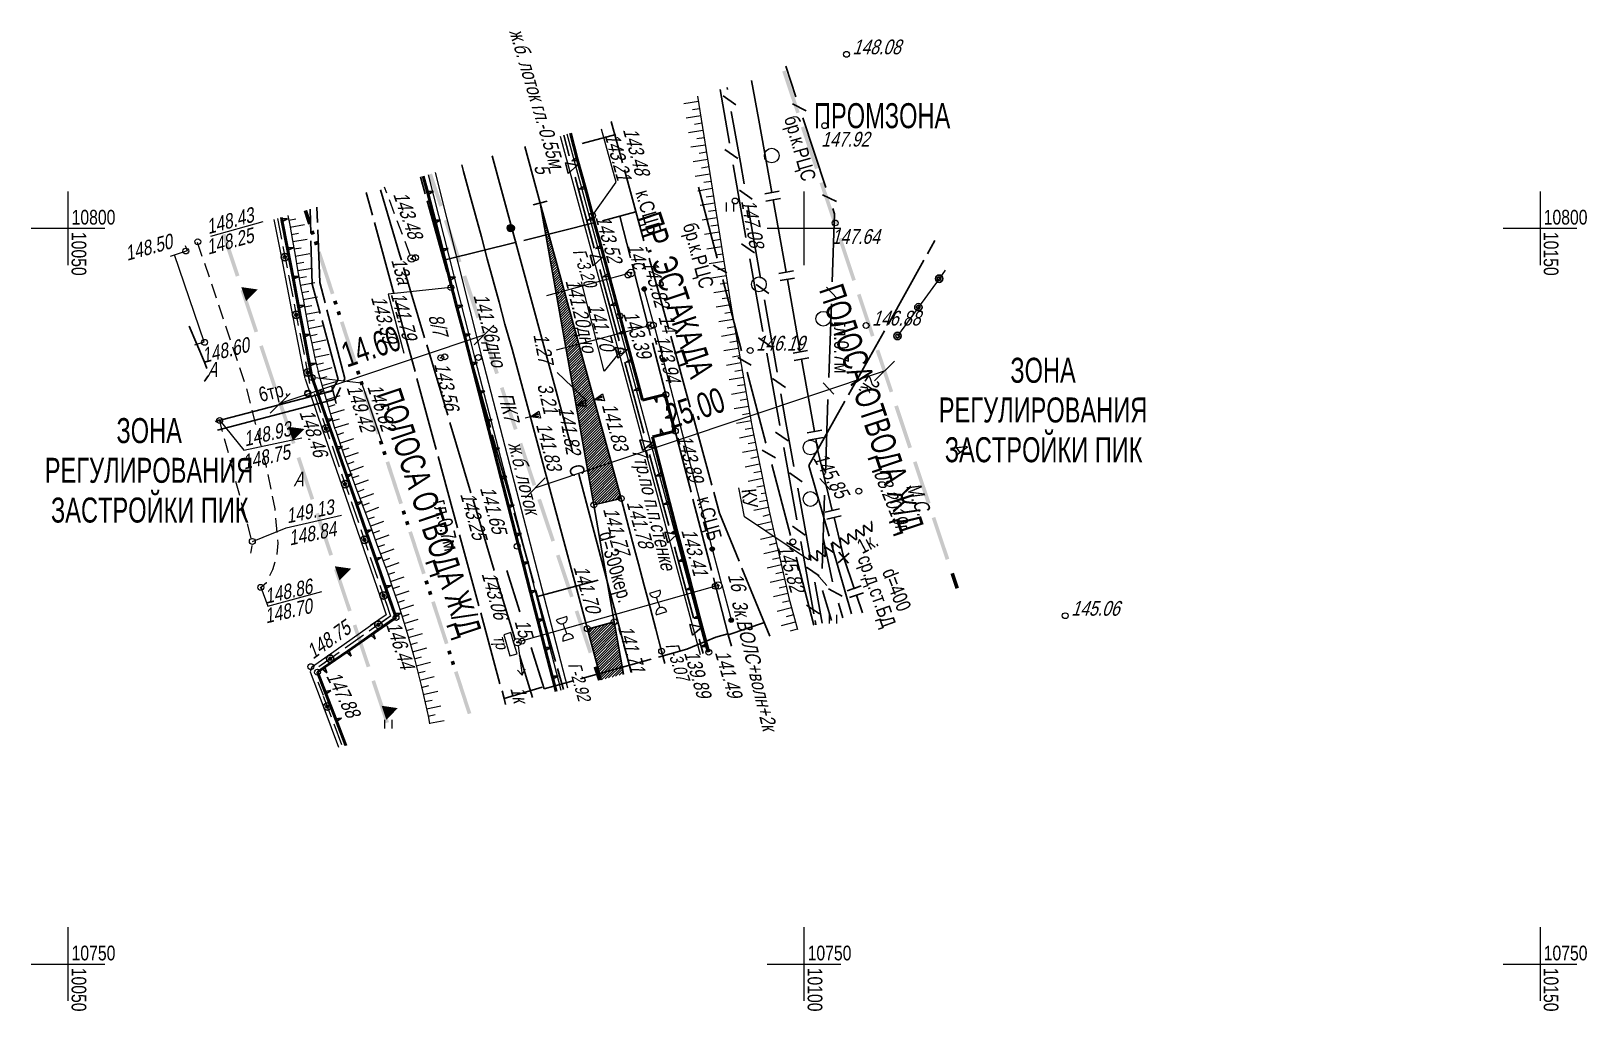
# Model space of a CAD drawing. Extents: x 10048 to 10153, y 10747 to 10813.
import ezdxf
from ezdxf.enums import TextEntityAlignment as Align

# ---------------------------------------------------------------- set-up
doc = ezdxf.new("R2010")
doc.units = 0
doc.layers.get('0').update_dxf_attribs({"lineweight": 30})
for name, color, linetype, lineweight in [('10_КабельСЦБ', 1, 'Continuous', 30), ('13_Воздухопровод', 16, 'Continuous', 30), ('29_Пути', 7, 'Continuous', 30), ('2_Водосток', 30, 'Continuous', 30), ('38_1', 7, 'Continuous', 53), ('5_Газопровод', 16, 'Continuous', 30), ('7_Электрокабели', 1, 'Continuous', 30), ('8_Связь', 3, 'Continuous', 30), ('Красные линии', 7, 'Continuous', 25), ('Скелетная_модель', 5, 'Continuous', 30)]:
    doc.layers.add(name, color=color, linetype=linetype, lineweight=lineweight)
for name, color, linetype in [('20_Строения', 7, 'Continuous'), ('22_Столбы', 7, 'Continuous'), ('23_Ограждения', 7, 'Continuous'), ('24_Растительность', 7, 'Continuous'), ('25_Откосы', 7, 'Continuous'), ('30_ЖД_обустройства', 7, 'Continuous'), ('32_Пикеты', 7, 'Continuous'), ('38_Высотные_отметки', 7, 'Continuous'), ('51', 7, 'Continuous'), ('51_Сетка_координат', 7, 'Continuous'), ('52_Топонимика', 7, 'Continuous')]:
    doc.layers.add(name, color=color, linetype=linetype)
doc.styles.add('RUSSIAN_1251', font='RUSSIAN_1251')
doc.styles.get("Standard").update_dxf_attribs({"font": 'russian_1251.shx', "width": 0.8})
doc.styles.add('Style-RUSSIAN_1251', font='RUSSIAN_1251.shx')
doc.styles.add('Style-RUSSIAN_1251 I 0.00000', font='RUSSIAN_1251.shx')
pattern_1 = [(45, (0, 0), (-0.0883883476, 0.0883883476), [])]

msp = doc.modelspace()

# ---------------------------------------------------------------- texts
at = {"layer": '10_КабельСЦБ', "color": 8, "linetype": 'Continuous', "lineweight": 25, "style": 'RUSSIAN_1251', "width": 0.8}
for rotation, p in [(286.2679, (10088.54, 10802.43)), (285.1851, (10092.7, 10781.61))]:
    msp.add_text('к.СЦБ', height=1, rotation=rotation, dxfattribs=at).set_placement(p)
at = {"layer": '22_Столбы', "color": 8, "linetype": 'Continuous', "style": 'RUSSIAN_1251', "oblique": 15, "width": 0.8}
for s, rotation, p in [('14с', 285.2882, (10087.99, 10798.83)), ('13а', 285.2882, (10071.95, 10797.84)), ('14', 285.2882, (10090.1, 10793.98)), ('16', 285.2882, (10094.81, 10776.43)), ('3к.ВОЛС+волн+2к', 283.5657, (10095.08, 10774.62)), ('15', 285.2882, (10080.33, 10773.28)), ('1к', 283.5657, (10080.04, 10768.73))]:
    msp.add_text(s, height=1, rotation=rotation, dxfattribs=at).set_placement(p)
at = {"layer": '29_Пути', "color": 8, "lineweight": -3, "style": 'RUSSIAN_1251', "oblique": 15, "width": 0.8}
msp.add_text('5', height=1, rotation=284.9871, dxfattribs=at).set_placement((10081.65, 10804.21))
at = {"layer": '2_Водосток', "color": 8, "linetype": 'Continuous', "lineweight": -3, "style": 'RUSSIAN_1251', "width": 0.8}
for s, rotation, p in [('С                   ', 283.7109, (10084.01, 10783.81)), ('d=300кер.', 286.1849, (10086.04, 10779.23))]:
    msp.add_text(s, height=1, rotation=rotation, dxfattribs=at).set_placement(p)
at = {"layer": '30_ЖД_обустройства', "color": 8, "linetype": 'Continuous', "style": 'RUSSIAN_1251', "oblique": 15, "width": 0.8}
for s, height, rotation, p in [('8/7', 1, 285.2882, (10074.47, 10794.02)), ('тр                  ', 0.85, 286.3645, (10078.86, 10772.23))]:
    msp.add_text(s, height=height, rotation=rotation, dxfattribs=at).set_placement(p)
at = {"layer": '32_Пикеты', "color": 8, "style": 'RUSSIAN_1251', "oblique": 15, "width": 0.8}
msp.add_text('ПК7', height=1, rotation=284.1676, dxfattribs=at).set_placement((10079.21, 10788.69))
at = {"layer": '38_1', "color": 8, "lineweight": 25, "oblique": 17.9909, "width": 0.8}
for s, p in [('148.08    ', (10103.29, 10811.82)), ('146.88    ', (10104.62, 10793.39)), ('146.19    ', (10096.75, 10791.69)), ('145.06    ', (10118.15, 10773.67))]:
    msp.add_text(s, height=1, dxfattribs=at).set_placement(p)
for s, rotation, p in [('143.21    ', 285.4825, (10086.45, 10806.33)), ('143.48    ', 285.4825, (10087.69, 10806.7)), ('143.48    ', 289.2895, (10072.08, 10802.31)), ('143.52    ', 285.4825, (10085.82, 10800.75)), ('143.82    ', 285.4825, (10089.03, 10797.71)), ('143.39    ', 285.0185, (10070.58, 10795.3)), ('141.79    ', 285.0185, (10071.91, 10795.53)), ('141.70    ', 285.4825, (10085.31, 10794.77)), ('143.94    ', 285.4825, (10089.79, 10792.62)), ('143.56    ', 283.164, (10074.87, 10790.77)), ('143.89    ', 285.4825, (10091.36, 10785.84)), ('143.25    ', 285.4825, (10076.64, 10781.93)), ('141.65', 285.4825, (10077.98, 10782.34)), ('141.77    ', 285.5285, (10086.34, 10780.91)), ('141.78    ', 285.5285, (10087.94, 10781.37)), ('143.41    ', 285.4825, (10091.65, 10779.47)), ('141.70    ', 286.0646, (10084.33, 10776.96)), ('143.06    ', 285.4825, (10078.09, 10776.52)), ('141.71    ', 286.0646, (10087.35, 10772.89))]:
    msp.add_text(s, height=1, rotation=rotation, dxfattribs=at).set_placement(p)
at = {"layer": '38_Высотные_отметки', "color": 8, "linetype": 'Continuous', "style": 'RUSSIAN_1251', "oblique": 15, "width": 0.8}
for s, p in [('147.92', (10101.17, 10805.55, 147.92)), ('147.64', (10101.88, 10798.94, 147.64))]:
    msp.add_text(s, height=1, dxfattribs=at).set_placement(p)
at = {"layer": '38_Высотные_отметки', "color": 8, "oblique": 15, "width": 0.8}
for s, rotation, p in [('148.43    ', 15.3874, (10059.54, 10799.59)), ('148.25    ', 15.3874, (10059.53, 10798.2, -0.18)), ('148.50    ', 15.6043, (10054.02, 10797.78, 148.5)), ('148.60    ', 13.9541, (10059.21, 10790.83, 148.6)), ('148.93    ', 13.1587, (10062.04, 10785.17, 148.93)), ('148.75    ', 13.1587, (10061.97, 10783.6, 148.75)), ('149.13    ', 11.6378, (10064.91, 10779.94, 149.13)), ('148.84    ', 11.6378, (10065.08, 10778.44, 148.84)), ('148.86    ', 12.9162, (10063.47, 10774.48, 148.86)), ('148.70    ', 12.9162, (10063.46, 10773.14, 148.7))]:
    msp.add_text(s, height=1, rotation=rotation, dxfattribs=at).set_placement(p)
at = {"layer": '38_Высотные_отметки', "color": 8, "linetype": 'Continuous', "style": 'RUSSIAN_1251', "oblique": 15, "width": 0.8}
for s, rotation, p in [('147.08    ', 280.6344, (10095.72, 10801.85, 147.08)), ('141.20дно    ', 283.469, (10083.79, 10796.43, 141.2)), ('141.26дно    ', 284.4772, (10077.54, 10795.42, 141.26)), ('143.39    ', 288.1016, (10087.7, 10794.19, 143.39)), ('149.42    ', 288.1016, (10068.91, 10789.18, 149.42)), ('146.62    ', 288.1016, (10070.32, 10789.23, 146.62)), ('148.46    ', 288.1016, (10065.71, 10787.49, 148.46)), ('145.85    ', 299.9877, (10100.59, 10784.38, 145.85)), ('145.82    ', 286.4052, (10098.18, 10778.33, 145.82)), ('148.75    ', 35.4389, (10066.65, 10770.68, 148.75)), ('146.44    ', 288.1016, (10071.6, 10773.07)), ('139.89    ', 286.4052, (10091.84, 10771.15)), ('141.49    ', 286.4052, (10093.94, 10771.16, 1.6)), ('147.88    ', 296.6073, (10067.52, 10769.57, 147.88))]:
    msp.add_text(s, height=1, rotation=rotation, dxfattribs=at).set_placement(p)
at = {"layer": '38_Высотные_отметки', "color": 8, "linetype": 'Continuous', "lineweight": 25, "style": 'RUSSIAN_1251', "oblique": 15, "width": 0.8}
for s, rotation, p in [('141.82    ', 280.1001, (10083.3, 10787.8, 141.85)), ('141.83    ', 285.3001, (10086.26, 10787.97, 141.88)), ('141.83    ', 284.2001, (10081.79, 10786.64, 141.88))]:
    msp.add_text(s, height=1, rotation=rotation, dxfattribs=at).set_placement(p)
at = {"layer": '51', "color": 8, "linetype": 'Continuous', "width": 0.8}
for s, p in [('10800', (10050.25, 10800.25)), ('10800', (10150.25, 10800.25)), ('10750', (10050.25, 10750.25)), ('10750', (10100.25, 10750.25)), ('10750', (10150.25, 10750.25))]:
    msp.add_text(s, height=1, dxfattribs=at).set_placement(p)
for s, p in [('10050', (10050.25, 10799.75)), ('10150', (10150.25, 10799.75)), ('10050', (10050.25, 10749.75)), ('10100', (10100.25, 10749.75)), ('10150', (10150.25, 10749.75))]:
    msp.add_text(s, height=1, rotation=269.9801, dxfattribs=at).set_placement(p)
at = {"layer": '52_Топонимика', "color": 8, "style": 'RUSSIAN_1251', "oblique": 15, "width": 0.8}
for s, height, rotation, p in [('ж.б. лоток гл.-0.55м', 1, 286.5633, (10079.97, 10813.38)), ('Г-3.20', 0.88, 288.1097, (10084.28, 10798.45)), ('1.27', 1, 281.0971, (10081.61, 10792.76)), ('3.21', 1, 282.9011, (10081.88, 10789.35)), ('ж.б. лоток', 1, 283.81, (10079.9, 10785.36)), ('А', 1, 305.268, (10109.94, 10785.09)), ('7тр.по п.п.стенке', 1, 283.81, (10088.3, 10784.93)), ('08.2019г.', 1, 291.9371, (10104.71, 10783.37)), ('М.С.', 1, 291.9371, (10106.91, 10782.48)), ('Г-3.07', 0.88, 288.1097, (10090.58, 10771.68)), ('Г-2.92', 0.88, 285.7135, (10083.96, 10770.37))]:
    msp.add_text(s, height=height, rotation=rotation, dxfattribs=at).set_placement(p)
at = {"layer": '52_Топонимика', "color": 8, "oblique": 15, "width": 0.75}
for p in [(10059.46, 10789.9), (10065.33, 10782.46)]:
    msp.add_text('А', height=1, dxfattribs=at).set_placement(p)
at = {"layer": '5_Газопровод', "color": 8, "linetype": 'Continuous', "lineweight": -2, "style": 'RUSSIAN_1251', "width": 0.8}
for s, rotation, p in [('ср.д.ст.БД', 289.6645, (10103.62, 10777.58)), ('d=400', 291.4246, (10105.29, 10776.66))]:
    msp.add_text(s, height=1, rotation=rotation, dxfattribs=at).set_placement(p)
at = {"layer": '7_Электрокабели', "color": 8, "linetype": 'Continuous', "lineweight": -3, "style": 'RUSSIAN_1251', "width": 0.8}
for s, rotation, p in [('6тр.', 13.5246, (10063.1, 10788.19)), ('гл.0.7м', 283.3434, (10074.79, 10781.43)), ('1к.', 27.8885, (10103.95, 10777.84))]:
    msp.add_text(s, height=1, rotation=rotation, dxfattribs=at).set_placement(p)
at = {"layer": '7_Электрокабели', "color": 8, "linetype": 'Continuous', "lineweight": -2, "style": 'RUSSIAN_1251', "width": 0.8}
for s, rotation, p in [('2к.', 237.3513, (10104.39, 10790.08)), ('КУ', 276.1976, (10095.75, 10782.24))]:
    msp.add_text(s, height=1, rotation=rotation, dxfattribs=at).set_placement(p)
at = {"layer": '8_Связь', "color": 8, "lineweight": -3, "style": 'RUSSIAN_1251', "width": 0.8}
for rotation, p in [(285.8295, (10098.64, 10807.49)), (284.9672, (10091.76, 10800.22))]:
    msp.add_text('бр.к.РЦС', height=1, rotation=rotation, dxfattribs=at).set_placement(p)
at = {"layer": '8_Связь', "color": 8, "linetype": 'Continuous', "lineweight": -3, "style": 'RUSSIAN_1251', "width": 0.8}
msp.add_text('гл.0.7м', height=1, rotation=270.2839, dxfattribs=at).set_placement((10102.04, 10793.67))
at = {"layer": 'Красные линии', "color": 8, "linetype": 'Continuous', "lineweight": 53}
for s, style, width, p in [('ПРОМЗОНА', 'Style-RUSSIAN_1251 I 0.00000', 0.705882, (10105.31, 10807.65)), ('ЗОНА', 'Style-RUSSIAN_1251', 0.705883, (10116.24, 10790.35)), ('РЕГУЛИРОВАНИЯ', 'Style-RUSSIAN_1251', 0.705883, (10116.24, 10787.65)), ('ЗОНА', 'Style-RUSSIAN_1251', 0.705883, (10055.52, 10786.25)), ('ЗАСТРОЙКИ ПИК', 'Style-RUSSIAN_1251', 0.705883, (10116.28, 10784.95)), ('РЕГУЛИРОВАНИЯ', 'Style-RUSSIAN_1251', 0.705883, (10055.51, 10783.55)), ('ЗАСТРОЙКИ ПИК', 'Style-RUSSIAN_1251', 0.705883, (10055.56, 10780.85))]:
    msp.add_text(s, height=1.7, dxfattribs=dict(at, style=style, width=width)).set_placement(p, align=Align.MIDDLE_CENTER)
at = {"layer": 'Красные линии', "color": 8, "linetype": 'Continuous', "lineweight": 53, "style": 'Style-RUSSIAN_1251 I 0.00000', "width": 0.705882}
msp.add_text('ПР. ЭСТАКАДА', height=1.7, rotation=288.5062, dxfattribs=at).set_placement((10091.27, 10795.47), align=Align.MIDDLE_CENTER)
at = {"layer": 'Красные линии', "color": 8, "linetype": 'Continuous', "lineweight": 53, "style": 'Style-RUSSIAN_1251', "width": 0.705883}
for p in [(10103.79, 10787.51), (10073.74, 10780.43)]:
    msp.add_text('ПОЛОСА ОТВОДА Ж/Д', height=1.7, rotation=288.504, dxfattribs=at).set_placement(p, align=Align.CENTER)
at = {"layer": 'Красные линии', "color": 8, "linetype": 'Continuous', "lineweight": 53, "style": 'Style-RUSSIAN_1251', "width": 0.705882}
for s, rotation, p in [('14.60', 18.5082, (10068.68, 10791.33)), ('25.00', 18.5062, (10090.7, 10787.15))]:
    msp.add_text(s, height=1.7, rotation=rotation, dxfattribs=at).set_placement(p, align=Align.MIDDLE_LEFT)

# ---------------------------------------------------------------- hatches: boundary and pattern name
at = {"layer": '29_Пути', "linetype": 'Continuous'}
h = msp.add_hatch(dxfattribs=at)
h.set_pattern_fill('LINE', color=8, angle=45, style=0)
h.set_pattern_definition(pattern_1)
edge = h.paths.add_edge_path()
edge.add_line((10082.08, 10801.71), (10087.59, 10781.63))
edge.add_line((10085.73, 10781.2), (10087.59, 10781.63))
edge.add_line((10082.08, 10801.71), (10085.73, 10781.2))
h = msp.add_hatch(dxfattribs=at)
h.set_pattern_fill('LINE', color=8, angle=45, style=0)
h.set_pattern_definition(pattern_1)
h.paths.add_polyline_path([(10086.22, 10769.31), (10087.73, 10769.7), (10087.11, 10773.26), (10085.29, 10772.76)])
at = {"layer": 'Красные линии', "linetype": 'Continuous', "lineweight": 25}
for points in [[(10099.71, 10807.88), (10098.76, 10810.73), (10098.52, 10810.65), (10099.48, 10807.8)], [(10100.98, 10804.09), (10100.03, 10806.93), (10099.79, 10806.85), (10100.75, 10804.01)], [(10074.49, 10803.64), (10075.23, 10801.46), (10075.46, 10801.54), (10074.73, 10803.72)], [(10102.25, 10800.3), (10101.3, 10803.14), (10101.06, 10803.06), (10102.02, 10800.22)], [(10066.01, 10801.17), (10066.31, 10800.25), (10066.55, 10800.33), (10066.25, 10801.25)], [(10066.46, 10799.78), (10066.54, 10799.54), (10066.78, 10799.62), (10066.7, 10799.86)], [(10075.54, 10800.51), (10076.49, 10797.67), (10076.73, 10797.74), (10075.78, 10800.59)], [(10061.65, 10796.79), (10060.7, 10799.63), (10060.46, 10799.55), (10061.41, 10796.71)], [(10066.7, 10799.06), (10066.77, 10798.83), (10067.01, 10798.9), (10066.94, 10799.14)], [(10103.52, 10796.5), (10102.57, 10799.35), (10102.33, 10799.27), (10103.28, 10796.42)], [(10066.93, 10798.35), (10067.86, 10795.5), (10068.1, 10795.58), (10067.17, 10798.43)], [(10076.81, 10796.72), (10077.76, 10793.87), (10078, 10793.95), (10077.05, 10796.8)], [(10062.92, 10792.99), (10061.97, 10795.84), (10061.73, 10795.76), (10062.68, 10792.92)], [(10062.89, 10795.84), (10061.78, 10796), (10061.94, 10795.52)], [(10062.1, 10795.05), (10062.89, 10795.84), (10061.94, 10795.52)], [(10104.79, 10792.71), (10103.84, 10795.55), (10103.6, 10795.47), (10104.55, 10792.63)], [(10068.01, 10795.02), (10068.09, 10794.79), (10068.33, 10794.86), (10068.25, 10795.1)], [(10068.25, 10794.31), (10068.32, 10794.07), (10068.56, 10794.15), (10068.48, 10794.39)], [(10068.48, 10793.6), (10069.41, 10790.75), (10069.65, 10790.82), (10068.72, 10793.68)], [(10078.08, 10792.92), (10079.03, 10790.08), (10079.27, 10790.16), (10078.32, 10793)], [(10064.19, 10789.2), (10063.24, 10792.05), (10063, 10791.97), (10063.95, 10789.12)], [(10106.06, 10788.92), (10105.11, 10791.76), (10104.87, 10791.68), (10105.82, 10788.84)], [(10069.56, 10790.27), (10069.64, 10790.03), (10069.88, 10790.11), (10069.8, 10790.35)], [(10069.8, 10789.56), (10069.87, 10789.32), (10070.11, 10789.4), (10070.03, 10789.63)], [(10079.35, 10789.13), (10080.3, 10786.29), (10080.54, 10786.37), (10079.59, 10789.21)], [(10065.46, 10785.41), (10064.51, 10788.25), (10064.27, 10788.17), (10065.22, 10785.33)], [(10070.03, 10788.84), (10070.96, 10785.99), (10071.2, 10786.07), (10070.27, 10788.92)], [(10107.33, 10785.12), (10106.38, 10787.97), (10106.14, 10787.89), (10107.09, 10785.04)], [(10066.07, 10786.36), (10064.96, 10786.51), (10065.12, 10786.04)], [(10065.28, 10785.56), (10066.07, 10786.36), (10065.12, 10786.04)], [(10071.11, 10785.52), (10071.19, 10785.28), (10071.43, 10785.36), (10071.35, 10785.59)], [(10080.62, 10785.34), (10081.57, 10782.49), (10081.81, 10782.57), (10080.86, 10785.42)], [(10066.73, 10781.62), (10065.78, 10784.46), (10065.54, 10784.38), (10066.49, 10781.54)], [(10071.35, 10784.8), (10071.42, 10784.57), (10071.66, 10784.64), (10071.58, 10784.88)], [(10071.58, 10784.09), (10072.51, 10781.24), (10072.75, 10781.32), (10071.82, 10784.17)], [(10108.6, 10781.33), (10107.65, 10784.17), (10107.41, 10784.09), (10108.36, 10781.25)], [(10072.66, 10780.76), (10072.74, 10780.52), (10072.98, 10780.6), (10072.9, 10780.84)], [(10081.89, 10781.54), (10082.84, 10778.7), (10083.08, 10778.78), (10082.13, 10781.62)], [(10068, 10777.82), (10067.05, 10780.67), (10066.81, 10780.59), (10067.76, 10777.74)], [(10072.9, 10780.05), (10072.97, 10779.81), (10073.21, 10779.89), (10073.13, 10780.13)], [(10109.87, 10777.54), (10108.92, 10780.38), (10108.68, 10780.3), (10109.63, 10777.46)], [(10073.13, 10779.34), (10074.06, 10776.48), (10074.3, 10776.56), (10073.37, 10779.41)], [(10083.16, 10777.75), (10084.11, 10774.91), (10084.35, 10774.99), (10083.4, 10777.83)], [(10069.27, 10774.03), (10068.32, 10776.87), (10068.08, 10776.79), (10069.03, 10773.95)], [(10069.24, 10776.87), (10068.13, 10777.03), (10068.29, 10776.56)], [(10068.45, 10776.08), (10069.24, 10776.87), (10068.29, 10776.56)], [(10110.53, 10775.57), (10110.19, 10776.59), (10109.95, 10776.51), (10110.29, 10775.49)], [(10074.21, 10776.01), (10074.29, 10775.77), (10074.53, 10775.85), (10074.45, 10776.09)], [(10074.45, 10775.3), (10074.52, 10775.06), (10074.76, 10775.14), (10074.68, 10775.37)], [(10074.68, 10774.58), (10075.61, 10771.73), (10075.85, 10771.81), (10074.92, 10774.66)], [(10084.43, 10773.96), (10085.38, 10771.11), (10085.62, 10771.19), (10084.67, 10774.04)], [(10070.54, 10770.24), (10069.59, 10773.08), (10069.35, 10773), (10070.3, 10770.16)], [(10075.76, 10771.25), (10075.84, 10771.02), (10076.08, 10771.09), (10076, 10771.33)], [(10076, 10770.54), (10076.07, 10770.3), (10076.31, 10770.38), (10076.23, 10770.62)], [(10085.7, 10770.16), (10086.01, 10769.25), (10086.24, 10769.33), (10085.94, 10770.24)], [(10071.81, 10766.44), (10070.86, 10769.29), (10070.62, 10769.21), (10071.57, 10766.36)], [(10076.23, 10769.83), (10077.16, 10766.98), (10077.4, 10767.05), (10076.47, 10769.91)], [(10072.41, 10767.39), (10071.31, 10767.55), (10071.47, 10767.07)], [(10071.63, 10766.6), (10072.41, 10767.39), (10071.47, 10767.07)]]:
    msp.add_hatch(color=8, dxfattribs=at).paths.add_polyline_path(points)

# ---------------------------------------------------------------- linework, layer by layer
at = {"color": 8, "linetype": 'Continuous', "lineweight": 25}
for points in [[(10087.57, 10791.67), (10086.42, 10790.29), (10084.89, 10796.36)], [(10090.44, 10791.05), (10093.77, 10778.2)]]:
    msp.add_lwpolyline(points, dxfattribs=at)
at = {"layer": '10_КабельСЦБ', "color": 8, "linetype": 'Continuous'}
for p, q in [((10086.9, 10807.26), (10087.67, 10804.44)), ((10084.94, 10805.76), (10087.21, 10806.38)), ((10073.94, 10803.49), (10074.26, 10802.34)), ((10087.81, 10803.96), (10089.12, 10799.14)), ((10071.23, 10802.62), (10072.55, 10798.17)), ((10074.4, 10801.86), (10075.74, 10797.05)), ((10086.31, 10800.5), (10088.58, 10801.12)), ((10087.49, 10800.82), (10088.21, 10797.98)), ((10080.97, 10799.17), (10085.82, 10800.38)), ((10075.63, 10797.85), (10080.48, 10799.05)), ((10089.35, 10798.44), (10089.27, 10798.72)), ((10072.55, 10798.17), (10072.65, 10797.82)), ((10090.82, 10793.14), (10089.49, 10797.96)), ((10072.79, 10797.34), (10074.23, 10792.55)), ((10088.32, 10797.55), (10089.57, 10792.71)), ((10075.88, 10796.56), (10077.22, 10791.75)), ((10092.28, 10787.84), (10090.95, 10792.66)), ((10074.37, 10792.08), (10075.81, 10787.29)), ((10089.7, 10792.22), (10090.95, 10787.38)), ((10077.35, 10791.27), (10078.7, 10786.45)), ((10093.75, 10782.54), (10092.42, 10787.36)), ((10075.95, 10786.81), (10077.38, 10782.02)), ((10091.08, 10786.9), (10092.34, 10782.06)), ((10078.83, 10785.97), (10080.17, 10781.15)), ((10094.27, 10780.63), (10093.88, 10782.06)), ((10077.53, 10781.54), (10078.96, 10776.75)), ((10092.46, 10781.58), (10093.72, 10776.74)), ((10080.31, 10780.67), (10081.65, 10775.85)), ((10095.6, 10777.37), (10094.27, 10780.63)), ((10079.82, 10776.75), (10080.7, 10773.93)), ((10097.68, 10772.28), (10095.79, 10776.91)), ((10079.1, 10776.27), (10080.35, 10772.11)), ((10086.01, 10776.08), (10081.9, 10774.97)), ((10093.85, 10776.25), (10094.85, 10772.37)), ((10081.79, 10775.37), (10083.13, 10770.56)), ((10094.01, 10772.21), (10094.83, 10772.45)), ((10094.85, 10772.37), (10095.08, 10771.59)), ((10081.47, 10771.51), (10082.35, 10768.7)), ((10090.11, 10770.85), (10092.05, 10771.39)), ((10092.05, 10771.39), (10094.01, 10772.21)), ((10080.68, 10771), (10081.55, 10768.11)), ((10084.81, 10769.39), (10089.63, 10770.72)), ((10082.35, 10768.7), (10084.33, 10769.25)), ((10083.26, 10770.08), (10083.66, 10768.66))]:
    msp.add_line(p, q, dxfattribs=at)
at = {"layer": '10_КабельСЦБ', "color": 8, "linetype": 'Continuous', "lineweight": 25}
msp.add_lwpolyline([(10085.64, 10800.86), (10087.25, 10803.13), (10086.24, 10806.73)], dxfattribs=at)
at = {"layer": '10_КабельСЦБ', "color": 8, "linetype": 'Continuous'}
msp.add_lwpolyline([(10094.85, 10772.37), (10097.32, 10773.21)], dxfattribs=at)
at = {"layer": '13_Воздухопровод', "color": 8}
for p, q in [((10083.68, 10806.32), (10084.06, 10804.91)), ((10083.79, 10804.45), (10084.61, 10804.28)), ((10083.99, 10803.73), (10083.79, 10804.45)), ((10084.61, 10804.28), (10083.99, 10803.73)), ((10084.45, 10803.46), (10085.75, 10798.64)), ((10085.48, 10798.18), (10086.3, 10798.01)), ((10085.68, 10797.45), (10085.48, 10798.18)), ((10086.3, 10798.01), (10085.68, 10797.45)), ((10086.14, 10797.19), (10087.44, 10792.36)), ((10087.17, 10791.9), (10087.99, 10791.73)), ((10087.37, 10791.17), (10087.17, 10791.9)), ((10087.99, 10791.73), (10087.37, 10791.17)), ((10087.83, 10790.91), (10089.12, 10786.08)), ((10088.86, 10785.62), (10089.68, 10785.45)), ((10089.06, 10784.9), (10088.86, 10785.62)), ((10089.68, 10785.45), (10089.06, 10784.9)), ((10089.51, 10784.63), (10090.82, 10779.81)), ((10090.55, 10779.35), (10091.37, 10779.18)), ((10090.75, 10778.62), (10090.55, 10779.35)), ((10091.37, 10779.18), (10090.75, 10778.62)), ((10091.2, 10778.36), (10092.5, 10773.53)), ((10092.24, 10773.07), (10093.06, 10772.9)), ((10092.43, 10772.34), (10092.24, 10773.07)), ((10093.06, 10772.9), (10092.43, 10772.34)), ((10092.89, 10772.08), (10093.16, 10771.1))]:
    msp.add_line(p, q, dxfattribs=at)
at = {"layer": '20_Строения', "color": 8, "linetype": 'Continuous'}
msp.add_line((10058.62, 10792.07), (10059.26, 10792.29), dxfattribs=at)
for points in [[(10057.96, 10798.83), (10058.09, 10798.47), (10056.95, 10798.09)], [(10059.26, 10792.29), (10057.25, 10798.19)]]:
    msp.add_lwpolyline(points, dxfattribs=at)
at = {"layer": '22_Столбы', "color": 8, "linetype": 'Continuous'}
for p, q in [((10071.66, 10802.38), (10071.51, 10802.78)), ((10072.19, 10800.98), (10071.84, 10801.92)), ((10072.73, 10799.58), (10072.37, 10800.51)), ((10073.26, 10798.18), (10072.91, 10799.11))]:
    msp.add_line(p, q, dxfattribs=at)
at = {"layer": '22_Столбы', "color": 8}
for p, q in [((10089.79, 10793.46), (10089.11, 10796.01)), ((10089.79, 10793.46), (10090.47, 10790.9)), ((10094.42, 10775.79), (10093.73, 10778.34)), ((10094.41, 10775.79), (10095.1, 10773.23)), ((10090.24, 10775.41), (10089.51, 10775.18)), ((10090.1, 10774.57), (10089.99, 10774.93)), ((10090.1, 10774.57), (10090.21, 10774.22)), ((10083.9, 10773.62), (10083.18, 10773.39)), ((10089.96, 10773.74), (10090.69, 10773.96)), ((10083.76, 10772.78), (10083.65, 10773.14)), ((10083.76, 10772.78), (10083.88, 10772.42)), ((10080.58, 10771.62), (10080.85, 10769.64)), ((10083.62, 10771.95), (10084.35, 10772.17)), ((10080.85, 10769.64), (10080.55, 10769.98)), ((10080.85, 10769.64), (10081.05, 10770.05))]:
    msp.add_line(p, q, dxfattribs=at)
at = {"layer": '22_Столбы', "color": 8, "linetype": 'Continuous'}
for points in [[(10088.01, 10796.9), (10082.52, 10795.41)], [(10089.31, 10793.33), (10083.16, 10791.72)], [(10093.93, 10775.66), (10080.78, 10771.94)]]:
    msp.add_lwpolyline(points, dxfattribs=at)
at = {"layer": '22_Столбы', "color": 8}
for centre, radius in [((10073.35, 10797.94), 0.25), ((10073.35, 10797.94), 0.05), ((10088.25, 10796.96), 0.25), ((10088.25, 10796.96), 0.05), ((10089.15, 10795.87), 0.15), ((10089.15, 10795.87), 0.075), ((10089.55, 10793.39), 0.25), ((10089.55, 10793.39), 0.05), ((10090.44, 10791.05), 0.15), ((10090.44, 10791.05), 0.075), ((10093.77, 10778.2), 0.15), ((10093.77, 10778.2), 0.075), ((10094.17, 10775.72), 0.25), ((10094.17, 10775.72), 0.05), ((10095.06, 10773.37), 0.15), ((10095.06, 10773.37), 0.075), ((10080.54, 10771.87), 0.25), ((10080.54, 10771.87), 0.05)]:
    msp.add_circle(centre, radius, dxfattribs=at)
for centre, start, end in [((10089.88, 10775.29), 196.7088, 17.5195), ((10083.54, 10773.5), 196.7088, 17.5195), ((10090.32, 10773.85), 16.7088, 197.5195), ((10083.99, 10772.06), 16.7088, 197.5195)]:
    msp.add_arc(centre, 0.38, start, end, dxfattribs=at)
at = {"layer": '23_Ограждения', "color": 8}
for p, q in [((10083.44, 10806.26), (10086.81, 10793.83)), ((10087.29, 10793.96), (10083.92, 10806.4)), ((10074.48, 10803.64), (10077.64, 10791.16)), ((10078.12, 10791.28), (10074.96, 10803.78)), ((10063.99, 10800.59), (10064.5, 10797.99)), ((10064.23, 10800.66), (10064.5, 10799.26)), ((10064.47, 10800.73), (10064.99, 10798.08)), ((10064.6, 10798.77), (10064.89, 10797.3)), ((10064.5, 10797.99), (10065.26, 10794.06)), ((10064.99, 10798.08), (10065.75, 10794.16)), ((10064.98, 10796.81), (10065.27, 10795.34)), ((10065.37, 10794.85), (10065.65, 10793.38)), ((10065.26, 10794.06), (10066.03, 10790.14)), ((10065.75, 10794.16), (10066.52, 10790.23)), ((10086.81, 10793.83), (10092.95, 10771.04)), ((10093.44, 10771.17), (10087.29, 10793.96)), ((10065.75, 10792.88), (10066.04, 10791.41)), ((10066.13, 10790.92), (10066.42, 10789.45)), ((10077.64, 10791.16), (10083.49, 10768.61)), ((10083.97, 10768.74), (10078.12, 10791.28)), ((10066.03, 10790.14), (10066.1, 10789.8)), ((10066.11, 10789.76), (10067.3, 10786.31)), ((10066.3, 10790.08), (10066.32, 10789.95)), ((10066.52, 10790.23), (10066.59, 10789.89)), ((10066.58, 10789.93), (10067.77, 10786.47)), ((10066.72, 10788.77), (10067.16, 10787.47)), ((10067.29, 10787.1), (10067.78, 10785.68)), ((10067.3, 10786.31), (10068.6, 10782.53)), ((10067.77, 10786.47), (10069.07, 10782.69)), ((10067.94, 10785.21), (10068.43, 10783.79)), ((10068.59, 10783.32), (10069.08, 10781.9)), ((10068.6, 10782.53), (10069.9, 10778.75)), ((10069.07, 10782.69), (10070.37, 10778.91)), ((10069.24, 10781.43), (10069.73, 10780.01)), ((10069.89, 10779.53), (10070.38, 10778.12)), ((10069.9, 10778.75), (10071.2, 10774.96)), ((10070.37, 10778.91), (10071.67, 10775.12)), ((10070.54, 10777.64), (10071.03, 10776.23)), ((10071.19, 10775.75), (10071.68, 10774.33)), ((10071.2, 10774.96), (10071.62, 10773.74)), ((10071.59, 10774.61), (10071.92, 10773.65)), ((10071.67, 10775.12), (10072.16, 10773.73)), ((10071.62, 10773.74), (10070.56, 10773)), ((10072.06, 10773.44), (10070.85, 10772.59)), ((10071.92, 10773.65), (10071.09, 10773.06))]:
    msp.add_line(p, q, dxfattribs=at)
at = {"layer": '23_Ограждения', "color": 8, "linetype": 'Continuous', "lineweight": 50}
for p, q in [((10064.5, 10800.73), (10064.53, 10800.56)), ((10064.53, 10800.56), (10064.91, 10798.6)), ((10064.91, 10798.6), (10065.29, 10796.63)), ((10065.29, 10796.63), (10065.67, 10794.67)), ((10065.67, 10794.67), (10066.05, 10792.7)), ((10066.05, 10792.7), (10066.42, 10790.74)), ((10066.42, 10790.74), (10066.58, 10789.91)), ((10066.58, 10789.91), (10066.96, 10788.82)), ((10066.96, 10788.82), (10067.62, 10786.93)), ((10067.62, 10786.93), (10068.28, 10785.04)), ((10068.28, 10785.04), (10068.94, 10783.16)), ((10068.94, 10783.16), (10069.6, 10781.27)), ((10069.6, 10781.27), (10070.26, 10779.38)), ((10070.26, 10779.38), (10070.91, 10777.49)), ((10070.91, 10777.49), (10071.57, 10775.6)), ((10071.57, 10775.6), (10072.23, 10773.71)), ((10072.29, 10773.55), (10070.65, 10772.4)), ((10072.23, 10773.71), (10072.29, 10773.55)), ((10070.65, 10772.4), (10069.01, 10771.26)), ((10069.01, 10771.26), (10067.37, 10770.12)), ((10067.37, 10770.12), (10066.95, 10769.83)), ((10066.95, 10769.83), (10067.5, 10768.43)), ((10067.5, 10768.43), (10068.22, 10766.57)), ((10068.22, 10766.57), (10068.88, 10764.86))]:
    msp.add_line(p, q, dxfattribs=at)
at = {"layer": '23_Ограждения', "color": 8, "linetype": 'Continuous', "lineweight": 30}
for p, q in [((10064.92, 10800.64), (10064.51, 10800.66)), ((10064.55, 10800.46), (10064.92, 10800.64)), ((10065.3, 10798.67), (10064.89, 10798.69)), ((10064.93, 10798.5), (10065.3, 10798.67)), ((10065.68, 10796.71), (10065.27, 10796.73)), ((10065.31, 10796.53), (10065.68, 10796.71)), ((10066.06, 10794.75), (10065.65, 10794.77)), ((10065.69, 10794.57), (10066.06, 10794.75)), ((10066.44, 10792.78), (10066.03, 10792.8)), ((10066.07, 10792.61), (10066.44, 10792.78)), ((10066.82, 10790.82), (10066.41, 10790.84)), ((10066.44, 10790.64), (10066.82, 10790.82)), ((10067.34, 10788.95), (10066.93, 10788.92)), ((10067, 10788.73), (10067.34, 10788.95)), ((10068, 10787.06), (10067.59, 10787.03)), ((10067.66, 10786.84), (10068, 10787.06)), ((10068.66, 10785.18), (10068.25, 10785.14)), ((10068.31, 10784.95), (10068.66, 10785.18)), ((10069.32, 10783.29), (10068.91, 10783.25)), ((10068.97, 10783.06), (10069.32, 10783.29)), ((10069.98, 10781.4), (10069.56, 10781.36)), ((10069.63, 10781.17), (10069.98, 10781.4)), ((10070.63, 10779.51), (10070.22, 10779.47)), ((10070.29, 10779.28), (10070.63, 10779.51)), ((10071.29, 10777.62), (10070.88, 10777.58)), ((10070.95, 10777.4), (10071.29, 10777.62)), ((10071.95, 10775.73), (10071.54, 10775.7)), ((10071.6, 10775.51), (10071.95, 10775.73)), ((10072.61, 10773.84), (10072.2, 10773.81)), ((10072.26, 10773.62), (10072.61, 10773.84)), ((10070.57, 10772.35), (10070.88, 10772.08)), ((10070.88, 10772.08), (10070.73, 10772.46)), ((10069.24, 10770.93), (10069.09, 10771.32)), ((10067.59, 10769.79), (10067.45, 10770.17)), ((10068.92, 10771.2), (10069.24, 10770.93)), ((10067.28, 10770.06), (10067.59, 10769.79)), ((10067.87, 10768.58), (10067.46, 10768.53)), ((10067.53, 10768.34), (10067.87, 10768.58)), ((10068.59, 10766.71), (10068.18, 10766.66)), ((10068.25, 10766.48), (10068.59, 10766.71))]:
    msp.add_line(p, q, dxfattribs=at)
at = {"layer": '23_Ограждения', "color": 8, "linetype": 'Continuous'}
for p, q in [((10059.13, 10798.09), (10058.81, 10799.04)), ((10059.61, 10796.67), (10059.29, 10797.61)), ((10109.6, 10797.14), (10109.18, 10796.57)), ((10060.09, 10795.25), (10059.77, 10796.19)), ((10109.18, 10796.57), (10107.77, 10794.63)), ((10060.56, 10793.83), (10060.25, 10794.77)), ((10107.77, 10794.63), (10106.36, 10792.68)), ((10061.04, 10792.4), (10060.72, 10793.35)), ((10061.52, 10790.98), (10061.2, 10791.93)), ((10062, 10789.56), (10061.68, 10790.51)), ((10062.4, 10788.12), (10062.15, 10789.08)), ((10062.77, 10786.66), (10062.52, 10787.63)), ((10060.3, 10786.99), (10060.14, 10786.94)), ((10060.51, 10786.19), (10060.3, 10786.99)), ((10063.13, 10785.21), (10062.89, 10786.18)), ((10060.9, 10784.74), (10060.64, 10785.7)), ((10061.28, 10783.29), (10061.03, 10784.25)), ((10063.49, 10783.8), (10063.25, 10784.72)), ((10063.5, 10783.75), (10063.49, 10783.8)), ((10063.8, 10782.28), (10063.6, 10783.26)), ((10061.67, 10781.84), (10061.41, 10782.8)), ((10064.07, 10780.93), (10063.9, 10781.79)), ((10062.06, 10780.39), (10061.8, 10781.35)), ((10064.08, 10780.81), (10064.07, 10780.93)), ((10062.44, 10778.94), (10062.19, 10779.91)), ((10064.22, 10779.32), (10064.13, 10780.31)), ((10064.29, 10778.59), (10064.26, 10778.82)), ((10062.43, 10777.92), (10062.45, 10778)), ((10062.45, 10778), (10062.51, 10778.45)), ((10064.21, 10777.82), (10064.22, 10777.85)), ((10064.22, 10777.85), (10064.29, 10778.59)), ((10063.72, 10776.41), (10063.91, 10776.8)), ((10063.91, 10776.8), (10064.07, 10777.34)), ((10063.07, 10775.57), (10063.48, 10775.92)), ((10063.48, 10775.92), (10063.5, 10775.96))]:
    msp.add_line(p, q, dxfattribs=at)
at = {"layer": '23_Ограждения', "color": 8, "linetype": 'Continuous', "lineweight": 20}
for p, q in [((10071.7, 10773.5), (10070.47, 10772.63)), ((10070.94, 10773.26), (10067.68, 10770.95)), ((10071.23, 10772.86), (10067.97, 10770.54)), ((10070.07, 10772.34), (10068.84, 10771.47)), ((10067.68, 10770.95), (10066.55, 10770.15)), ((10067.97, 10770.54), (10067, 10769.85)), ((10067.47, 10770.5), (10067.05, 10770.2)), ((10068.43, 10771.18), (10067.21, 10770.31)), ((10066.55, 10770.15), (10066.46, 10769.86)), ((10066.46, 10769.86), (10067.38, 10767.41)), ((10066.98, 10769.18), (10067.33, 10768.26)), ((10067, 10769.85), (10067.85, 10767.59)), ((10067.35, 10768.2), (10067.88, 10766.8)), ((10067.38, 10767.41), (10068.39, 10764.73)), ((10067.85, 10767.59), (10068.88, 10764.86)), ((10068.06, 10766.33), (10068.59, 10764.92))]:
    msp.add_line(p, q, dxfattribs=at)
at = {"layer": '23_Ограждения', "color": 8, "lineweight": 30}
for centre, radius in [((10064.74, 10798.04), 0.25), ((10064.74, 10798.04), 0.1), ((10065.51, 10794.11), 0.25), ((10065.51, 10794.11), 0.1), ((10066.28, 10790.19), 0.25), ((10066.28, 10790.19), 0.1), ((10067.53, 10786.39), 0.25), ((10067.53, 10786.39), 0.1), ((10068.83, 10782.61), 0.25), ((10068.83, 10782.61), 0.1), ((10070.14, 10778.83), 0.25), ((10070.14, 10778.83), 0.1), ((10071.44, 10775.04), 0.25), ((10071.44, 10775.04), 0.1)]:
    msp.add_circle(centre, radius, dxfattribs=at)
at = {"layer": '23_Ограждения', "color": 8, "linetype": 'Continuous', "lineweight": 30}
for centre, radius in [((10109.18, 10796.57), 0.25), ((10109.18, 10796.57), 0.125), ((10107.77, 10794.63), 0.25), ((10107.77, 10794.63), 0.125), ((10106.36, 10792.68), 0.25), ((10106.36, 10792.68), 0.125), ((10071.09, 10773.06), 0.25), ((10071.09, 10773.06), 0.1), ((10067.82, 10770.75), 0.25), ((10067.82, 10770.75), 0.1), ((10067.62, 10767.5), 0.25), ((10067.62, 10767.5), 0.1)]:
    msp.add_circle(centre, radius, dxfattribs=at)
at = {"layer": '24_Растительность', "color": 8, "linetype": 'Continuous'}
for p, q in [((10094.74, 10801.14), (10094.74, 10801.74)), ((10095.24, 10801.14), (10095.24, 10801.74)), ((10101.74, 10773.14), (10101.74, 10773.74)), ((10102.24, 10773.14), (10102.24, 10773.74)), ((10071.53, 10766), (10071.53, 10766.6)), ((10072.02, 10766), (10072.02, 10766.6))]:
    msp.add_line(p, q, dxfattribs=at)
for centre in [(10097.81, 10804.94), (10096.94, 10796.19), (10101.31, 10793.85), (10100.44, 10785.1), (10100.44, 10781.6)]:
    msp.add_circle(centre, 0.5, dxfattribs=at)
at = {"layer": '25_Откосы', "color": 8}
for p, q in [((10092.83, 10808.61), (10091.84, 10808.46)), ((10092.99, 10807.63), (10092, 10807.47)), ((10092.91, 10808.12), (10092.42, 10808.04)), ((10093.14, 10806.64), (10092.16, 10806.48)), ((10093.07, 10807.13), (10092.57, 10807.06)), ((10093.22, 10806.15), (10092.73, 10806.07)), ((10093.3, 10805.65), (10092.31, 10805.5)), ((10093.38, 10805.16), (10092.88, 10805.08)), ((10093.46, 10804.66), (10092.47, 10804.51)), ((10093.53, 10804.17), (10093.04, 10804.09)), ((10093.61, 10803.68), (10092.62, 10803.52)), ((10093.69, 10803.18), (10093.2, 10803.1)), ((10093.77, 10802.69), (10092.78, 10802.53)), ((10093.85, 10802.19), (10093.35, 10802.12)), ((10093.93, 10801.7), (10092.94, 10801.54)), ((10094, 10801.21), (10093.51, 10801.13)), ((10065, 10800.56), (10065.49, 10800.65)), ((10065.09, 10800.07), (10066.07, 10800.25)), ((10094.08, 10800.71), (10093.09, 10800.56)), ((10094.16, 10800.22), (10093.67, 10800.14)), ((10065.18, 10799.58), (10065.67, 10799.67)), ((10065.27, 10799.09), (10066.25, 10799.26)), ((10094.24, 10799.73), (10093.25, 10799.57)), ((10094.4, 10798.74), (10093.41, 10798.58)), ((10094.32, 10799.23), (10093.82, 10799.15)), ((10065.35, 10798.59), (10065.85, 10798.68)), ((10065.44, 10798.1), (10066.43, 10798.28)), ((10065.53, 10797.61), (10066.02, 10797.7)), ((10094.55, 10797.75), (10093.57, 10797.59)), ((10094.48, 10798.24), (10093.98, 10798.17)), ((10065.62, 10797.12), (10066.6, 10797.29)), ((10065.7, 10796.62), (10066.2, 10796.71)), ((10094.71, 10796.76), (10093.72, 10796.61)), ((10094.63, 10797.26), (10094.14, 10797.18)), ((10065.79, 10796.13), (10066.78, 10796.31)), ((10065.88, 10795.64), (10066.37, 10795.73)), ((10094.87, 10795.78), (10093.88, 10795.62)), ((10094.79, 10796.27), (10094.3, 10796.19)), ((10065.97, 10795.15), (10066.95, 10795.33)), ((10066.06, 10794.66), (10066.56, 10794.75)), ((10095.03, 10794.79), (10094.04, 10794.63)), ((10094.95, 10795.28), (10094.45, 10795.2)), ((10066.16, 10794.17), (10067.14, 10794.35)), ((10066.25, 10793.68), (10066.74, 10793.77)), ((10095.2, 10793.8), (10094.21, 10793.63)), ((10095.11, 10794.3), (10094.62, 10794.21)), ((10066.35, 10793.19), (10067.33, 10793.38)), ((10066.45, 10792.7), (10066.94, 10792.8)), ((10066.55, 10792.21), (10067.53, 10792.41)), ((10095.37, 10792.82), (10094.39, 10792.65)), ((10095.29, 10793.31), (10094.79, 10793.22)), ((10066.66, 10791.72), (10067.15, 10791.82)), ((10066.77, 10791.23), (10067.74, 10791.44)), ((10095.54, 10791.83), (10094.56, 10791.66)), ((10095.46, 10792.33), (10094.97, 10792.24)), ((10095.63, 10791.34), (10095.14, 10791.25)), ((10066.88, 10790.74), (10067.37, 10790.86)), ((10066.99, 10790.27), (10067.95, 10790.54)), ((10095.72, 10790.85), (10094.73, 10790.68)), ((10095.8, 10790.36), (10095.31, 10790.27)), ((10067.12, 10789.79), (10067.61, 10789.93)), ((10067.26, 10789.31), (10068.22, 10789.58)), ((10095.89, 10789.86), (10094.91, 10789.69)), ((10095.98, 10789.37), (10095.48, 10789.28)), ((10067.4, 10788.83), (10067.88, 10788.97)), ((10067.54, 10788.35), (10068.5, 10788.63)), ((10096.06, 10788.88), (10095.08, 10788.71)), ((10096.15, 10788.39), (10095.66, 10788.3)), ((10067.68, 10787.87), (10068.16, 10788.02)), ((10067.82, 10787.39), (10068.78, 10787.68)), ((10096.24, 10787.89), (10095.25, 10787.72)), ((10096.32, 10787.4), (10095.83, 10787.31)), ((10067.97, 10786.92), (10068.45, 10787.06)), ((10068.12, 10786.44), (10069.08, 10786.74)), ((10068.28, 10785.96), (10068.75, 10786.12)), ((10096.41, 10786.91), (10095.42, 10786.74)), ((10096.5, 10786.42), (10096.01, 10786.32)), ((10068.47, 10785.39), (10069.42, 10785.71)), ((10068.64, 10784.91), (10069.11, 10785.08)), ((10096.6, 10785.93), (10095.62, 10785.73)), ((10096.7, 10785.44), (10096.21, 10785.34)), ((10068.8, 10784.44), (10069.75, 10784.77)), ((10068.97, 10783.97), (10069.44, 10784.14)), ((10096.8, 10784.95), (10095.82, 10784.75)), ((10096.99, 10783.97), (10096.01, 10783.77)), ((10096.9, 10784.46), (10096.4, 10784.36)), ((10069.14, 10783.5), (10070.08, 10783.84)), ((10069.31, 10783.03), (10069.78, 10783.2)), ((10069.49, 10782.56), (10070.42, 10782.91)), ((10097.19, 10782.99), (10096.21, 10782.79)), ((10097.09, 10783.48), (10096.6, 10783.38)), ((10069.66, 10782.09), (10070.13, 10782.27)), ((10069.83, 10781.63), (10070.77, 10781.97)), ((10097.29, 10782.5), (10096.8, 10782.4)), ((10097.39, 10782), (10097.1, 10781.95)), ((10070.01, 10781.16), (10070.48, 10781.33)), ((10070.19, 10780.69), (10071.12, 10781.04)), ((10097.58, 10781.02), (10096.6, 10780.83)), ((10097.48, 10781.51), (10096.99, 10781.42)), ((10070.36, 10780.22), (10070.83, 10780.4)), ((10070.54, 10779.75), (10071.47, 10780.1)), ((10097.8, 10780.05), (10096.82, 10779.83)), ((10097.69, 10780.54), (10097.2, 10780.42)), ((10070.71, 10779.28), (10071.18, 10779.46)), ((10070.89, 10778.82), (10071.82, 10779.16)), ((10098.02, 10779.07), (10097.05, 10778.85)), ((10097.91, 10779.56), (10097.42, 10779.45)), ((10071.06, 10778.35), (10071.53, 10778.52)), ((10071.23, 10777.88), (10072.17, 10778.22)), ((10071.4, 10777.41), (10071.87, 10777.58)), ((10098.24, 10778.1), (10097.27, 10777.88)), ((10098.13, 10778.59), (10097.64, 10778.47)), ((10098.35, 10777.61), (10097.87, 10777.5)), ((10071.57, 10776.94), (10072.51, 10777.28)), ((10071.74, 10776.47), (10072.21, 10776.63)), ((10098.47, 10777.12), (10097.49, 10776.9)), ((10098.58, 10776.64), (10098.09, 10776.52)), ((10071.91, 10775.99), (10072.85, 10776.32)), ((10072.07, 10775.52), (10072.54, 10775.68)), ((10098.69, 10776.15), (10097.71, 10775.93)), ((10098.8, 10775.66), (10098.31, 10775.55)), ((10072.23, 10775.05), (10073.18, 10775.37)), ((10072.39, 10774.57), (10072.87, 10774.73)), ((10072.54, 10774.1), (10073.5, 10774.41)), ((10098.91, 10775.17), (10097.94, 10774.95)), ((10099.03, 10774.69), (10098.55, 10774.56)), ((10072.7, 10773.62), (10073.17, 10773.77)), ((10072.84, 10773.14), (10073.8, 10773.44)), ((10099.16, 10774.2), (10098.19, 10773.95)), ((10099.29, 10773.72), (10098.8, 10773.59)), ((10072.99, 10772.67), (10073.47, 10772.81)), ((10073.13, 10772.19), (10074.09, 10772.47)), ((10099.41, 10773.24), (10098.45, 10772.98)), ((10099.54, 10772.75), (10099.06, 10772.63)), ((10073.27, 10771.71), (10073.75, 10771.84)), ((10073.4, 10771.22), (10074.37, 10771.49)), ((10073.54, 10770.74), (10074.02, 10770.88)), ((10073.66, 10770.26), (10074.63, 10770.51)), ((10073.79, 10769.78), (10074.27, 10769.9)), ((10073.91, 10769.29), (10074.88, 10769.53)), ((10074.03, 10768.8), (10074.51, 10768.92)), ((10074.14, 10768.32), (10075.12, 10768.54)), ((10074.25, 10767.83), (10074.74, 10767.94)), ((10074.36, 10767.34), (10075.34, 10767.55)), ((10074.47, 10766.85), (10074.95, 10766.96)), ((10074.57, 10766.36), (10075.55, 10766.56))]:
    msp.add_line(p, q, dxfattribs=at)
at = {"layer": '25_Откосы', "color": 8, "lineweight": 50}
for p, q in [((10084.6, 10804.69), (10084.13, 10806.46)), ((10085.13, 10802.76), (10084.6, 10804.69)), ((10074.14, 10803.55), (10074.44, 10802.39)), ((10074.44, 10802.39), (10074.94, 10800.45)), ((10085.65, 10800.83), (10085.13, 10802.76)), ((10085.69, 10800.67), (10085.65, 10800.83)), ((10074.94, 10800.45), (10075.44, 10798.52)), ((10086.22, 10798.74), (10085.69, 10800.67)), ((10086.74, 10796.81), (10086.22, 10798.74)), ((10075.44, 10798.52), (10075.93, 10796.58)), ((10075.93, 10796.58), (10076.43, 10794.64)), ((10087.26, 10794.88), (10086.74, 10796.81)), ((10076.43, 10794.64), (10076.93, 10792.71)), ((10087.79, 10792.94), (10087.26, 10794.88)), ((10076.93, 10792.71), (10077.43, 10790.77)), ((10088.31, 10791.01), (10087.79, 10792.94)), ((10077.43, 10790.77), (10077.93, 10788.83)), ((10088.83, 10789.08), (10088.31, 10791.01)), ((10077.93, 10788.83), (10078.43, 10786.9)), ((10089.04, 10788.31), (10088.83, 10789.08)), ((10090.57, 10788.71), (10089.04, 10788.31)), ((10090.6, 10788.57), (10090.57, 10788.71)), ((10091.11, 10786.64), (10090.6, 10788.57)), ((10078.43, 10786.9), (10078.93, 10784.96)), ((10089.7, 10785.82), (10091.22, 10786.22)), ((10091.22, 10786.22), (10091.11, 10786.64)), ((10078.93, 10784.96), (10079.43, 10783.02)), ((10090.36, 10783.28), (10089.7, 10785.82)), ((10079.43, 10783.02), (10079.93, 10781.09)), ((10090.87, 10781.35), (10090.36, 10783.28)), ((10079.93, 10781.09), (10080.43, 10779.15)), ((10091.37, 10779.41), (10090.87, 10781.35)), ((10080.43, 10779.15), (10080.92, 10777.21)), ((10091.88, 10777.48), (10091.37, 10779.41)), ((10080.92, 10777.21), (10081.42, 10775.28)), ((10092.39, 10775.54), (10091.88, 10777.48)), ((10092.89, 10773.61), (10092.39, 10775.54)), ((10081.42, 10775.28), (10081.92, 10773.34)), ((10081.92, 10773.34), (10082.42, 10771.4)), ((10093.4, 10771.67), (10092.89, 10773.61)), ((10082.42, 10771.4), (10082.92, 10769.47)), ((10093.53, 10771.19), (10093.4, 10771.67)), ((10082.92, 10769.47), (10083.16, 10768.53))]:
    msp.add_line(p, q, dxfattribs=at)
at = {"layer": '25_Откосы', "color": 8, "lineweight": 30}
for p, q in [((10084.58, 10804.79), (10084.22, 10804.59)), ((10084.22, 10804.59), (10084.63, 10804.6)), ((10074.83, 10802.49), (10074.41, 10802.49)), ((10074.46, 10802.29), (10074.83, 10802.49)), ((10085.1, 10802.86), (10084.74, 10802.66)), ((10084.74, 10802.66), (10085.15, 10802.67)), ((10075.32, 10800.55), (10074.91, 10800.55)), ((10074.96, 10800.36), (10075.32, 10800.55)), ((10085.67, 10800.76), (10085.31, 10800.56)), ((10085.31, 10800.56), (10085.72, 10800.57)), ((10086.19, 10798.83), (10085.83, 10798.63)), ((10075.82, 10798.62), (10075.41, 10798.61)), ((10075.46, 10798.42), (10075.82, 10798.62)), ((10085.83, 10798.63), (10086.24, 10798.64)), ((10076.32, 10796.68), (10075.91, 10796.68)), ((10075.96, 10796.48), (10076.32, 10796.68)), ((10086.71, 10796.9), (10086.35, 10796.7)), ((10086.35, 10796.7), (10086.77, 10796.71)), ((10076.82, 10794.74), (10076.41, 10794.74)), ((10076.46, 10794.55), (10076.82, 10794.74)), ((10087.24, 10794.97), (10086.88, 10794.77)), ((10086.88, 10794.77), (10087.29, 10794.78)), ((10077.32, 10792.81), (10076.91, 10792.8)), ((10076.96, 10792.61), (10077.32, 10792.81)), ((10087.76, 10793.04), (10087.4, 10792.84)), ((10087.4, 10792.84), (10087.81, 10792.85)), ((10077.82, 10790.87), (10077.41, 10790.87)), ((10077.46, 10790.67), (10077.82, 10790.87)), ((10088.28, 10791.11), (10087.92, 10790.91)), ((10087.92, 10790.91), (10088.34, 10790.92)), ((10088.81, 10789.18), (10088.45, 10788.98)), ((10078.32, 10788.93), (10077.91, 10788.93)), ((10077.96, 10788.74), (10078.32, 10788.93)), ((10088.45, 10788.98), (10088.86, 10788.99)), ((10089.8, 10788.51), (10090, 10788.15)), ((10090, 10788.15), (10090, 10788.56)), ((10090.93, 10787.31), (10090.57, 10787.11)), ((10090.57, 10787.11), (10090.98, 10787.12)), ((10078.82, 10787), (10078.41, 10786.99)), ((10078.45, 10786.8), (10078.82, 10787)), ((10090.46, 10786.02), (10090.26, 10786.38)), ((10090.26, 10786.38), (10090.26, 10785.97)), ((10079.32, 10785.06), (10078.9, 10785.06)), ((10078.95, 10784.86), (10079.32, 10785.06)), ((10089.83, 10785.31), (10089.47, 10785.11)), ((10089.47, 10785.11), (10089.88, 10785.12)), ((10079.82, 10783.12), (10079.4, 10783.12)), ((10079.45, 10782.93), (10079.82, 10783.12)), ((10090.33, 10783.38), (10089.97, 10783.18)), ((10089.97, 10783.18), (10090.39, 10783.18)), ((10080.32, 10781.19), (10079.9, 10781.18)), ((10079.95, 10780.99), (10080.32, 10781.19)), ((10090.84, 10781.44), (10090.48, 10781.25)), ((10090.48, 10781.25), (10090.89, 10781.25)), ((10080.81, 10779.25), (10080.4, 10779.25)), ((10080.45, 10779.05), (10080.81, 10779.25)), ((10091.35, 10779.51), (10090.99, 10779.31)), ((10090.99, 10779.31), (10091.4, 10779.32)), ((10091.85, 10777.57), (10091.49, 10777.38)), ((10081.31, 10777.31), (10080.9, 10777.31)), ((10080.95, 10777.12), (10081.31, 10777.31)), ((10091.49, 10777.38), (10091.91, 10777.38)), ((10092.36, 10775.64), (10092, 10775.44)), ((10092, 10775.44), (10092.41, 10775.45)), ((10081.81, 10775.38), (10081.4, 10775.37)), ((10081.45, 10775.18), (10081.81, 10775.38)), ((10082.31, 10773.44), (10081.9, 10773.44)), ((10081.95, 10773.24), (10082.31, 10773.44)), ((10092.87, 10773.7), (10092.51, 10773.51)), ((10092.51, 10773.51), (10092.92, 10773.51)), ((10082.81, 10771.5), (10082.4, 10771.5)), ((10082.45, 10771.31), (10082.81, 10771.5)), ((10093.37, 10771.77), (10093.01, 10771.57)), ((10093.01, 10771.57), (10093.42, 10771.58)), ((10083.31, 10769.57), (10082.9, 10769.56)), ((10082.95, 10769.37), (10083.31, 10769.57))]:
    msp.add_line(p, q, dxfattribs=at)
at = {"layer": '25_Откосы', "color": 8}
for points in [[(10092.77, 10808.98), (10093.78, 10802.59), (10095.03, 10794.77), (10096.44, 10786.71), (10097.63, 10780.78), (10098.98, 10774.89), (10099.55, 10772.74)], [(10064.94, 10800.87), (10065.07, 10800.2), (10065.25, 10799.16), (10065.43, 10798.18), (10065.6, 10797.18), (10065.78, 10796.17), (10065.97, 10795.17), (10066.16, 10794.16), (10066.35, 10793.16), (10066.56, 10792.16), (10066.78, 10791.17), (10066.99, 10790.27)], [(10068.15, 10786.33), (10066.99, 10790.27)], [(10068.15, 10786.33), (10068.19, 10786.22), (10068.52, 10785.25), (10068.86, 10784.29), (10069.21, 10783.32), (10069.56, 10782.36), (10069.92, 10781.4), (10070.28, 10780.45), (10070.64, 10779.49), (10070.99, 10778.52), (10071.35, 10777.56), (10071.7, 10776.6), (10072.03, 10775.63), (10072.36, 10774.66), (10072.65, 10773.76), (10072.98, 10772.71), (10073.27, 10771.72), (10073.54, 10770.74), (10073.8, 10769.75), (10074.04, 10768.75), (10074.27, 10767.76), (10074.49, 10766.76), (10074.57, 10766.32)]]:
    msp.add_lwpolyline(points, dxfattribs=at)
at = {"layer": '29_Пути', "color": 8}
msp.add_line((10082.56, 10801.84), (10081.6, 10801.58), dxfattribs=at)
at = {"layer": '29_Пути', "color": 8, "linetype": 'Continuous'}
for points in [[(10081.03, 10805.55), (10082.08, 10801.71)], [(10076.75, 10804.31), (10076.88, 10803.85), (10077.29, 10802.37), (10077.69, 10800.89), (10078.09, 10799.41), (10078.49, 10797.93), (10078.89, 10796.45), (10079.29, 10794.97), (10079.68, 10793.49), (10080.18, 10791.79)], [(10082.08, 10801.71), (10085.73, 10781.2)], [(10080.18, 10791.79), (10085.29, 10772.76)], [(10087.59, 10781.63), (10087.96, 10780.17), (10088.36, 10778.68), (10088.75, 10777.2), (10089.15, 10775.72), (10089.55, 10774.23), (10089.94, 10772.75), (10090.33, 10771.26), (10090.55, 10770.43)], [(10085.29, 10772.76), (10086.22, 10769.31)], [(10087.11, 10773.26), (10087.73, 10769.7)]]:
    msp.add_lwpolyline(points, dxfattribs=at)
at = {"layer": '29_Пути', "color": 8, "linetype": 'Continuous', "flags": 128}
for points in [[(10082.08, 10801.71), (10087.59, 10781.63)], [(10085.73, 10781.2), (10087.59, 10781.63)], [(10085.73, 10781.2), (10087.11, 10773.26)], [(10085.29, 10772.76), (10087.11, 10773.26)]]:
    msp.add_lwpolyline(points, dxfattribs=at)
at = {"layer": '2_Водосток', "color": 8, "linetype": 'Continuous'}
for p, q in [((10084.24, 10785.01), (10078.81, 10804.91)), ((10084.31, 10784.73), (10084.24, 10785.01)), ((10088.26, 10769.84), (10084.7, 10783.28))]:
    msp.add_line(p, q, dxfattribs=at)
at = {"layer": '30_ЖД_обустройства', "color": 8}
for p, q in [((10080.09, 10772.52), (10079.61, 10772.38)), ((10079.61, 10772.38), (10080.03, 10770.94)), ((10080.3, 10771.8), (10080.09, 10772.52)), ((10080.51, 10771.08), (10080.3, 10771.8)), ((10080.03, 10770.94), (10080.51, 10771.08))]:
    msp.add_line(p, q, dxfattribs=at)
for radius in [0.25, 0.225, 0.2, 0.175, 0.15, 0.125, 0.1, 0.075, 0.05, 0.025]:
    msp.add_circle((10080.08, 10800.01), radius, dxfattribs=at)
at = {"layer": '30_ЖД_обустройства', "color": 8, "linetype": 'Continuous'}
for radius in [0.2, 0.025]:
    msp.add_circle((10075.33, 10791.19), radius, dxfattribs=at)
at = {"layer": '32_Пикеты', "color": 8}
msp.add_line((10081.78, 10787.27), (10081.06, 10787.09), dxfattribs=at)
at = {"layer": '38_1', "color": 8, "linetype": 'Continuous', "lineweight": 25}
msp.add_lwpolyline([(10076.01, 10795.97), (10071.76, 10795.51), (10072.82, 10791.52)], dxfattribs=at)
at = {"layer": '38_1', "color": 8, "lineweight": 25}
for centre in [(10102.89, 10811.82), (10085.64, 10800.86), (10073.61, 10798), (10088.05, 10796.82), (10076.01, 10795.97), (10089.77, 10793.41), (10104.22, 10793.39), (10075.6, 10791.26), (10087.57, 10791.67), (10096.35, 10791.69), (10090.61, 10788.69), (10091.26, 10786.22), (10087.59, 10781.63), (10085.73, 10781.2), (10080.52, 10778.39), (10093.98, 10775.67), (10087.11, 10773.26), (10117.75, 10773.67), (10085.28, 10772.79), (10080.84, 10771.94)]:
    msp.add_circle(centre, 0.2, dxfattribs=at)
at = {"layer": '38_Высотные_отметки', "color": 8}
for p, q in [((10084.52, 10787.98, 141.85), (10085.12, 10788.34, 141.85)), ((10084.52, 10787.98, 141.85), (10085.05, 10788.17, 141.85)), ((10085.05, 10788.17, 141.85), (10085.06, 10788.08, 141.85)), ((10085.12, 10788.34, 141.85), (10085.21, 10787.85, 141.85)), ((10085.75, 10788.34, 141.88), (10086.31, 10788.75, 141.88)), ((10085.75, 10788.34, 141.88), (10086.25, 10788.58, 141.88)), ((10086.28, 10788.49, 141.88), (10085.75, 10788.34, 141.88)), ((10085.75, 10788.34, 141.88), (10086.3, 10788.39, 141.88)), ((10086.44, 10788.27, 141.88), (10085.75, 10788.34, 141.88)), ((10086.25, 10788.58, 141.88), (10086.28, 10788.49, 141.88)), ((10086.31, 10788.75, 141.88), (10086.44, 10788.27, 141.88)), ((10081.42, 10787.18, 141.88), (10081.99, 10787.58, 141.88)), ((10081.42, 10787.18, 141.88), (10081.93, 10787.41, 141.88)), ((10081.95, 10787.32, 141.88), (10081.42, 10787.18, 141.88)), ((10081.42, 10787.18, 141.88), (10081.98, 10787.22, 141.88)), ((10082.11, 10787.1, 141.88), (10081.42, 10787.18, 141.88)), ((10081.93, 10787.41, 141.88), (10081.95, 10787.32, 141.88)), ((10081.99, 10787.58, 141.88), (10082.11, 10787.1, 141.88)), ((10085.06, 10788.08, 141.85), (10084.52, 10787.98, 141.85)), ((10085.21, 10787.85, 141.85), (10084.52, 10787.98, 141.85)), ((10084.52, 10787.98, 141.85), (10085.08, 10787.98, 141.85))]:
    msp.add_line(p, q, dxfattribs=at)
at = {"layer": '38_Высотные_отметки', "color": 8, "elevation": -148.43}
msp.add_lwpolyline([(10059.71, 10799.47), (10063.27, 10800.45)], dxfattribs=at)
at = {"layer": '38_Высотные_отметки', "color": 8, "linetype": 'Continuous', "elevation": 146.62}
msp.add_lwpolyline([(10066.78, 10789.85), (10069.94, 10789.49), (10071.37, 10785.35)], dxfattribs=at)
at = {"layer": '38_Высотные_отметки', "color": 8}
for points in [[(10060.31, 10786.94), (10061.96, 10784.91), (10065.88, 10785.75)], [(10062.53, 10778.72), (10064.83, 10779.64), (10068.58, 10780.5)], [(10063.1, 10775.6), (10063.57, 10774.32), (10067.25, 10775.32)]]:
    msp.add_lwpolyline(points, dxfattribs=at)
at = {"layer": '38_Высотные_отметки', "color": 8, "linetype": 'Continuous'}
for centre in [(10101.41, 10806.97, 147.92), (10095.32, 10801.85, 147.08), (10102.12, 10800.36, 147.64), (10087.49, 10794.04, 143.39), (10077.88, 10791.22, 141.26), (10066.58, 10789.85, 146.62), (10066.29, 10788.8, 148.46), (10066.3, 10788.75, 149.42), (10103.72, 10782.13, 145.85), (10099.25, 10778.69, 145.82), (10072.29, 10773.55, 146.44), (10093.53, 10771.19), (10066.5, 10770.21, 148.75), (10066.95, 10769.83, 147.88)]:
    msp.add_circle(centre, 0.2, dxfattribs=at)
at = {"layer": '38_Высотные_отметки', "color": 8}
for centre in [(10058.82, 10799.08), (10058.01, 10798.45, 148.5), (10059.28, 10792.25, 148.6), (10060.31, 10786.94), (10062.53, 10778.72, 149.13), (10062.53, 10778.72, 149.13), (10063.1, 10775.6), (10090.33, 10771.26, 141.74)]:
    msp.add_circle(centre, 0.2, dxfattribs=at)
at = {"layer": '51_Сетка_координат', "color": 8}
for points in [[(10050, 10802.5), (10050, 10797.5)], [(10100, 10802.5), (10100, 10797.5)], [(10150, 10802.5), (10150, 10797.5)], [(10047.5, 10800), (10052.5, 10800)], [(10097.5, 10800), (10102.5, 10800)], [(10147.5, 10800), (10152.5, 10800)], [(10050, 10752.5), (10050, 10747.5)], [(10100, 10752.5), (10100, 10747.5)], [(10150, 10752.5), (10150, 10747.5)], [(10150, 10752.5), (10150, 10747.5)], [(10047.5, 10750), (10052.5, 10750)], [(10097.5, 10750), (10102.5, 10750)], [(10147.5, 10750), (10152.5, 10750)], [(10147.5, 10750), (10152.5, 10750)]]:
    msp.add_lwpolyline(points, dxfattribs=at)
at = {"layer": '52_Топонимика', "color": 8}
msp.add_line((10083.24, 10790.2), (10085.27, 10788.25), dxfattribs=at)
at = {"layer": '5_Газопровод', "color": 8, "linetype": 'Continuous'}
for p, q in [((10096.43, 10810.04), (10096.94, 10807.35)), ((10096.94, 10807.35), (10097.82, 10802.43)), ((10097.33, 10802.34), (10098.31, 10802.52)), ((10097.42, 10801.85), (10098.4, 10802.03)), ((10097.82, 10802.43), (10098.31, 10802.52)), ((10097.91, 10801.94), (10098.78, 10797.02)), ((10098.29, 10796.93), (10099.28, 10797.1)), ((10098.38, 10796.44), (10099.36, 10796.61)), ((10098.78, 10797.02), (10099.28, 10797.1)), ((10098.87, 10796.52), (10099.75, 10791.6)), ((10099.26, 10791.51), (10100.24, 10791.69)), ((10099.75, 10791.6), (10100.24, 10791.69)), ((10099.34, 10791.02), (10100.33, 10791.2)), ((10099.84, 10791.11), (10100.72, 10786.19)), ((10100.22, 10786.1), (10101.21, 10786.27)), ((10100.72, 10786.19), (10101.21, 10786.27)), ((10100.31, 10785.61), (10101.3, 10785.78)), ((10100.8, 10785.69), (10100.95, 10784.87)), ((10100.95, 10784.87), (10101.92, 10780.82)), ((10101.44, 10780.71), (10102.41, 10780.94)), ((10101.92, 10780.82), (10102.41, 10780.94)), ((10101.55, 10780.22), (10102.53, 10780.45)), ((10102.04, 10780.34), (10102.7, 10777.6)), ((10102.7, 10777.6), (10103.4, 10775.53)), ((10102.93, 10775.37), (10103.88, 10775.69)), ((10103.4, 10775.53), (10103.88, 10775.69)), ((10103.09, 10774.9), (10104.04, 10775.22)), ((10103.56, 10775.06), (10103.97, 10773.87))]:
    msp.add_line(p, q, dxfattribs=at)
for points in [[(10102.32, 10777.27), (10103.07, 10777.93)], [(10102.37, 10777.98), (10103.03, 10777.23)]]:
    msp.add_lwpolyline(points, dxfattribs=at)
at = {"layer": '7_Электрокабели', "color": 8, "linetype": 'Continuous'}
for p, q in [((10070.69, 10800.88), (10070.27, 10802.42)), ((10066.49, 10799.64), (10066.45, 10801.3)), ((10066.92, 10801.44), (10066.96, 10800.39)), ((10066.98, 10799.89), (10067.11, 10796.31)), ((10072.13, 10795.57), (10070.82, 10800.4)), ((10066.59, 10796.2), (10066.51, 10799.14)), ((10108.4, 10798.27), (10108.9, 10799.17)), ((10105.71, 10793.47), (10108.15, 10797.84)), ((10067.13, 10794.21), (10066.59, 10796.2)), ((10067.11, 10796.31), (10067.47, 10794.93)), ((10073.58, 10790.27), (10072.26, 10795.09)), ((10068.35, 10789.73), (10067.26, 10793.73)), ((10067.59, 10794.45), (10068.81, 10789.78)), ((10059.27, 10790.89), (10058.24, 10793.35)), ((10103.02, 10788.68), (10105.46, 10793.04)), ((10059.44, 10790.46), (10059.27, 10790.89)), ((10059.26, 10789.61), (10059.31, 10789.64)), ((10059.31, 10789.64), (10059.52, 10789.96)), ((10067.93, 10788.98), (10068.35, 10789.73)), ((10068.81, 10789.78), (10068.74, 10789.62)), ((10075.02, 10784.96), (10073.71, 10789.78)), ((10068.52, 10789.17), (10068.15, 10788.38)), ((10100.33, 10783.88), (10102.77, 10788.24)), ((10076.47, 10779.65), (10075.15, 10784.48)), ((10100.33, 10783.88), (10101.71, 10779.07)), ((10077.91, 10774.35), (10076.6, 10779.17)), ((10101.85, 10778.59), (10103.23, 10773.79)), ((10079.35, 10769.04), (10078.04, 10773.86)), ((10079.63, 10768.04), (10079.49, 10768.56)), ((10079.73, 10767.64), (10079.63, 10768.04))]:
    msp.add_line(p, q, dxfattribs=at)
at = {"layer": '7_Электрокабели', "color": 8, "linetype": 'Continuous', "lineweight": 30}
for points in [[(10067.92, 10789.25), (10068.22, 10788.09)], [(10060, 10786.86), (10067.99, 10788.96)], [(10060.16, 10786.28), (10068.15, 10788.38)]]:
    msp.add_lwpolyline(points, dxfattribs=at)
at = {"layer": '7_Электрокабели', "color": 8, "linetype": 'Continuous', "lineweight": -2}
msp.add_lwpolyline([(10100.31, 10777.46), (10095.95, 10780.4), (10095.57, 10782.35)], dxfattribs=at)
at = {"layer": '7_Электрокабели', "color": 8, "linetype": 'Continuous', "flags": 128}
msp.add_lwpolyline([(10100.37, 10777.47), (10100.35, 10777.77), (10100.35, 10777.79), (10100.35, 10777.8), (10100.36, 10777.8), (10100.37, 10777.81), (10100.38, 10777.81), (10100.4, 10777.8), (10100.87, 10777.42), (10100.89, 10777.42), (10100.9, 10777.41), (10100.91, 10777.42), (10100.92, 10777.42), (10100.92, 10777.43), (10100.92, 10777.45), (10100.9, 10777.75), (10100.88, 10778.05), (10100.88, 10778.07), (10100.88, 10778.08), (10100.89, 10778.09), (10100.9, 10778.09), (10100.91, 10778.09), (10100.93, 10778.08), (10101.4, 10777.71), (10101.42, 10777.7), (10101.43, 10777.7), (10101.44, 10777.7), (10101.44, 10777.71), (10101.45, 10777.72), (10101.45, 10777.74), (10101.43, 10778.04), (10101.41, 10778.34), (10101.41, 10778.36), (10101.41, 10778.37), (10101.42, 10778.37), (10101.43, 10778.38), (10101.44, 10778.37), (10101.45, 10778.36), (10101.93, 10778), (10101.95, 10777.99), (10101.96, 10777.98), (10101.97, 10777.99), (10101.97, 10777.99), (10101.98, 10778), (10101.98, 10778.02), (10101.96, 10778.32), (10101.93, 10778.62), (10101.93, 10778.64), (10101.94, 10778.65), (10101.94, 10778.66), (10101.95, 10778.66), (10101.96, 10778.66), (10101.98, 10778.65), (10102.46, 10778.28), (10102.48, 10778.27), (10102.48, 10778.27), (10102.49, 10778.27), (10102.5, 10778.28), (10102.51, 10778.29), (10102.51, 10778.31), (10102.48, 10778.61), (10102.46, 10778.91), (10102.46, 10778.93), (10102.47, 10778.93), (10102.47, 10778.94), (10102.48, 10778.94), (10102.49, 10778.94), (10102.51, 10778.93), (10102.98, 10778.56), (10103, 10778.56), (10103.01, 10778.55), (10103.02, 10778.56), (10103.03, 10778.56), (10103.03, 10778.57), (10103.04, 10778.59), (10103.01, 10778.89), (10102.99, 10779.19), (10102.99, 10779.21), (10102.99, 10779.22), (10103, 10779.23), (10103.01, 10779.23), (10103.02, 10779.23), (10103.04, 10779.22), (10103.51, 10778.85), (10103.53, 10778.84), (10103.54, 10778.84), (10103.55, 10778.84), (10103.56, 10778.85), (10103.56, 10778.86), (10103.57, 10778.88), (10103.54, 10779.18), (10103.52, 10779.48), (10103.52, 10779.5), (10103.52, 10779.5), (10103.53, 10779.51), (10103.54, 10779.51), (10103.55, 10779.51), (10103.57, 10779.5), (10104.04, 10779.13), (10104.06, 10779.12), (10104.07, 10779.12), (10104.08, 10779.12), (10104.09, 10779.13), (10104.09, 10779.14), (10104.09, 10779.16), (10104.07, 10779.46), (10104.05, 10779.76), (10104.05, 10779.78), (10104.05, 10779.79), (10104.06, 10779.8), (10104.07, 10779.8), (10104.08, 10779.8), (10104.1, 10779.79), (10104.57, 10779.42), (10104.59, 10779.41), (10104.6, 10779.41), (10104.61, 10779.41), (10104.61, 10779.42), (10104.62, 10779.42), (10104.62, 10779.45), (10104.6, 10779.75), (10104.58, 10780.05), (10104.57, 10780.07), (10104.58, 10780.07), (10104.59, 10780.08)], dxfattribs=at)
at = {"layer": '7_Электрокабели', "color": 8, "linetype": 'Continuous'}
msp.add_lwpolyline([(10082.22, 10768.81), (10079.63, 10768.04)], dxfattribs=at)
at = {"layer": '8_Связь', "color": 8, "linetype": 'Continuous'}
for p, q in [((10099.45, 10808.93), (10098.76, 10811.01)), ((10094.3, 10809.42), (10094.94, 10805.78)), ((10094.78, 10809.56), (10094.8, 10809.42)), ((10095.37, 10808.38), (10094.5, 10808.99)), ((10099.21, 10808.45), (10100.16, 10807.98)), ((10095.06, 10807.94), (10095.68, 10804.46)), ((10101.49, 10802.76), (10099.92, 10807.5)), ((10095.5, 10804.74), (10094.63, 10805.35)), ((10095.2, 10804.31), (10096.06, 10799.38)), ((10095.68, 10804.46), (10095.93, 10803.02)), ((10092.83, 10802.8), (10094.11, 10797.96)), ((10096.49, 10801.97), (10095.62, 10802.58)), ((10101.26, 10802.28), (10102.2, 10801.81)), ((10096.19, 10801.54), (10097.05, 10796.61)), ((10101.92, 10796.36), (10102.08, 10800.99)), ((10102.08, 10800.99), (10101.97, 10801.34)), ((10096.63, 10798.34), (10095.75, 10798.95)), ((10096.32, 10797.91), (10097.21, 10792.99)), ((10094.76, 10796.97), (10093.84, 10797.5)), ((10094.49, 10796.51), (10095.76, 10791.68)), ((10097.61, 10795.57), (10096.75, 10796.18)), ((10101.53, 10796), (10102.25, 10795.22)), ((10097.31, 10795.14), (10098.17, 10790.21)), ((10101.69, 10789.86), (10101.86, 10794.86)), ((10097.78, 10791.94), (10096.91, 10792.55)), ((10097.48, 10791.51), (10098.37, 10786.59)), ((10096.42, 10790.69), (10095.5, 10791.22)), ((10096.15, 10790.23), (10097.42, 10785.39)), ((10098.74, 10789.17), (10097.87, 10789.78)), ((10101.3, 10789.5), (10102.02, 10788.72)), ((10098.43, 10788.74), (10098.73, 10787.05)), ((10101.46, 10783.36), (10101.63, 10788.36)), ((10098.93, 10785.55), (10098.06, 10786.15)), ((10098.73, 10787.05), (10099.31, 10783.81)), ((10098.63, 10785.11), (10099.52, 10780.19)), ((10098.07, 10784.4), (10097.16, 10784.93)), ((10097.81, 10783.94), (10099.08, 10779.11)), ((10099.88, 10782.77), (10099.01, 10783.38)), ((10101.07, 10783), (10101.79, 10782.23)), ((10099.58, 10782.34), (10100.47, 10777.42)), ((10101.3, 10778.96), (10101.4, 10781.87)), ((10100.09, 10779.15), (10099.22, 10779.76)), ((10099.73, 10778.12), (10098.81, 10778.65)), ((10099.79, 10778.72), (10100.67, 10773.8)), ((10101.23, 10776.87), (10101.3, 10778.96)), ((10101.93, 10775.97), (10101.3, 10778.96)), ((10099.46, 10777.66), (10100.68, 10773.03)), ((10101.04, 10776.38), (10100.17, 10776.98)), ((10100.84, 10776.51), (10101.56, 10775.73)), ((10100.74, 10775.94), (10101.24, 10773.17)), ((10101.67, 10775.5), (10102.6, 10774.99)), ((10101.88, 10773.34), (10101.26, 10775.38)), ((10102.63, 10773.53), (10102.34, 10774.53))]:
    msp.add_line(p, q, dxfattribs=at)
at = {"layer": '8_Связь', "color": 8}
for p, q in [((10101.06, 10773.79), (10100.18, 10774.39)), ((10100.75, 10773.35), (10100.81, 10773.06))]:
    msp.add_line(p, q, dxfattribs=at)
at = {"layer": 'Красные линии', "color": 8, "linetype": 'Continuous', "lineweight": 25}
for p, q in [((10078.94, 10793.42), (10077.6, 10792.07)), ((10064.42, 10788.11), (10078.27, 10792.75)), ((10081.75, 10782.36), (10105.47, 10790.3)), ((10106.14, 10790.97), (10104.79, 10789.63)), ((10063.75, 10787.44), (10065.09, 10788.78)), ((10081.08, 10781.69), (10082.42, 10783.03))]:
    msp.add_line(p, q, dxfattribs=at)
at = {"layer": 'Скелетная_модель', "color": 8}
for points in [[(10085.73, 10781.2), (10082.08, 10801.71)], [(10085.29, 10772.76), (10086.22, 10769.31)]]:
    msp.add_lwpolyline(points, dxfattribs=at)

msp.set_redraw_order([(e.dxf.handle, doc.entitydb.next_handle()) for e in msp.query("TEXT MTEXT ATTDEF DIMENSION ARC_DIMENSION")])  # texts and dimensions are drawn at this point

doc.saveas('drawing.dxf')
